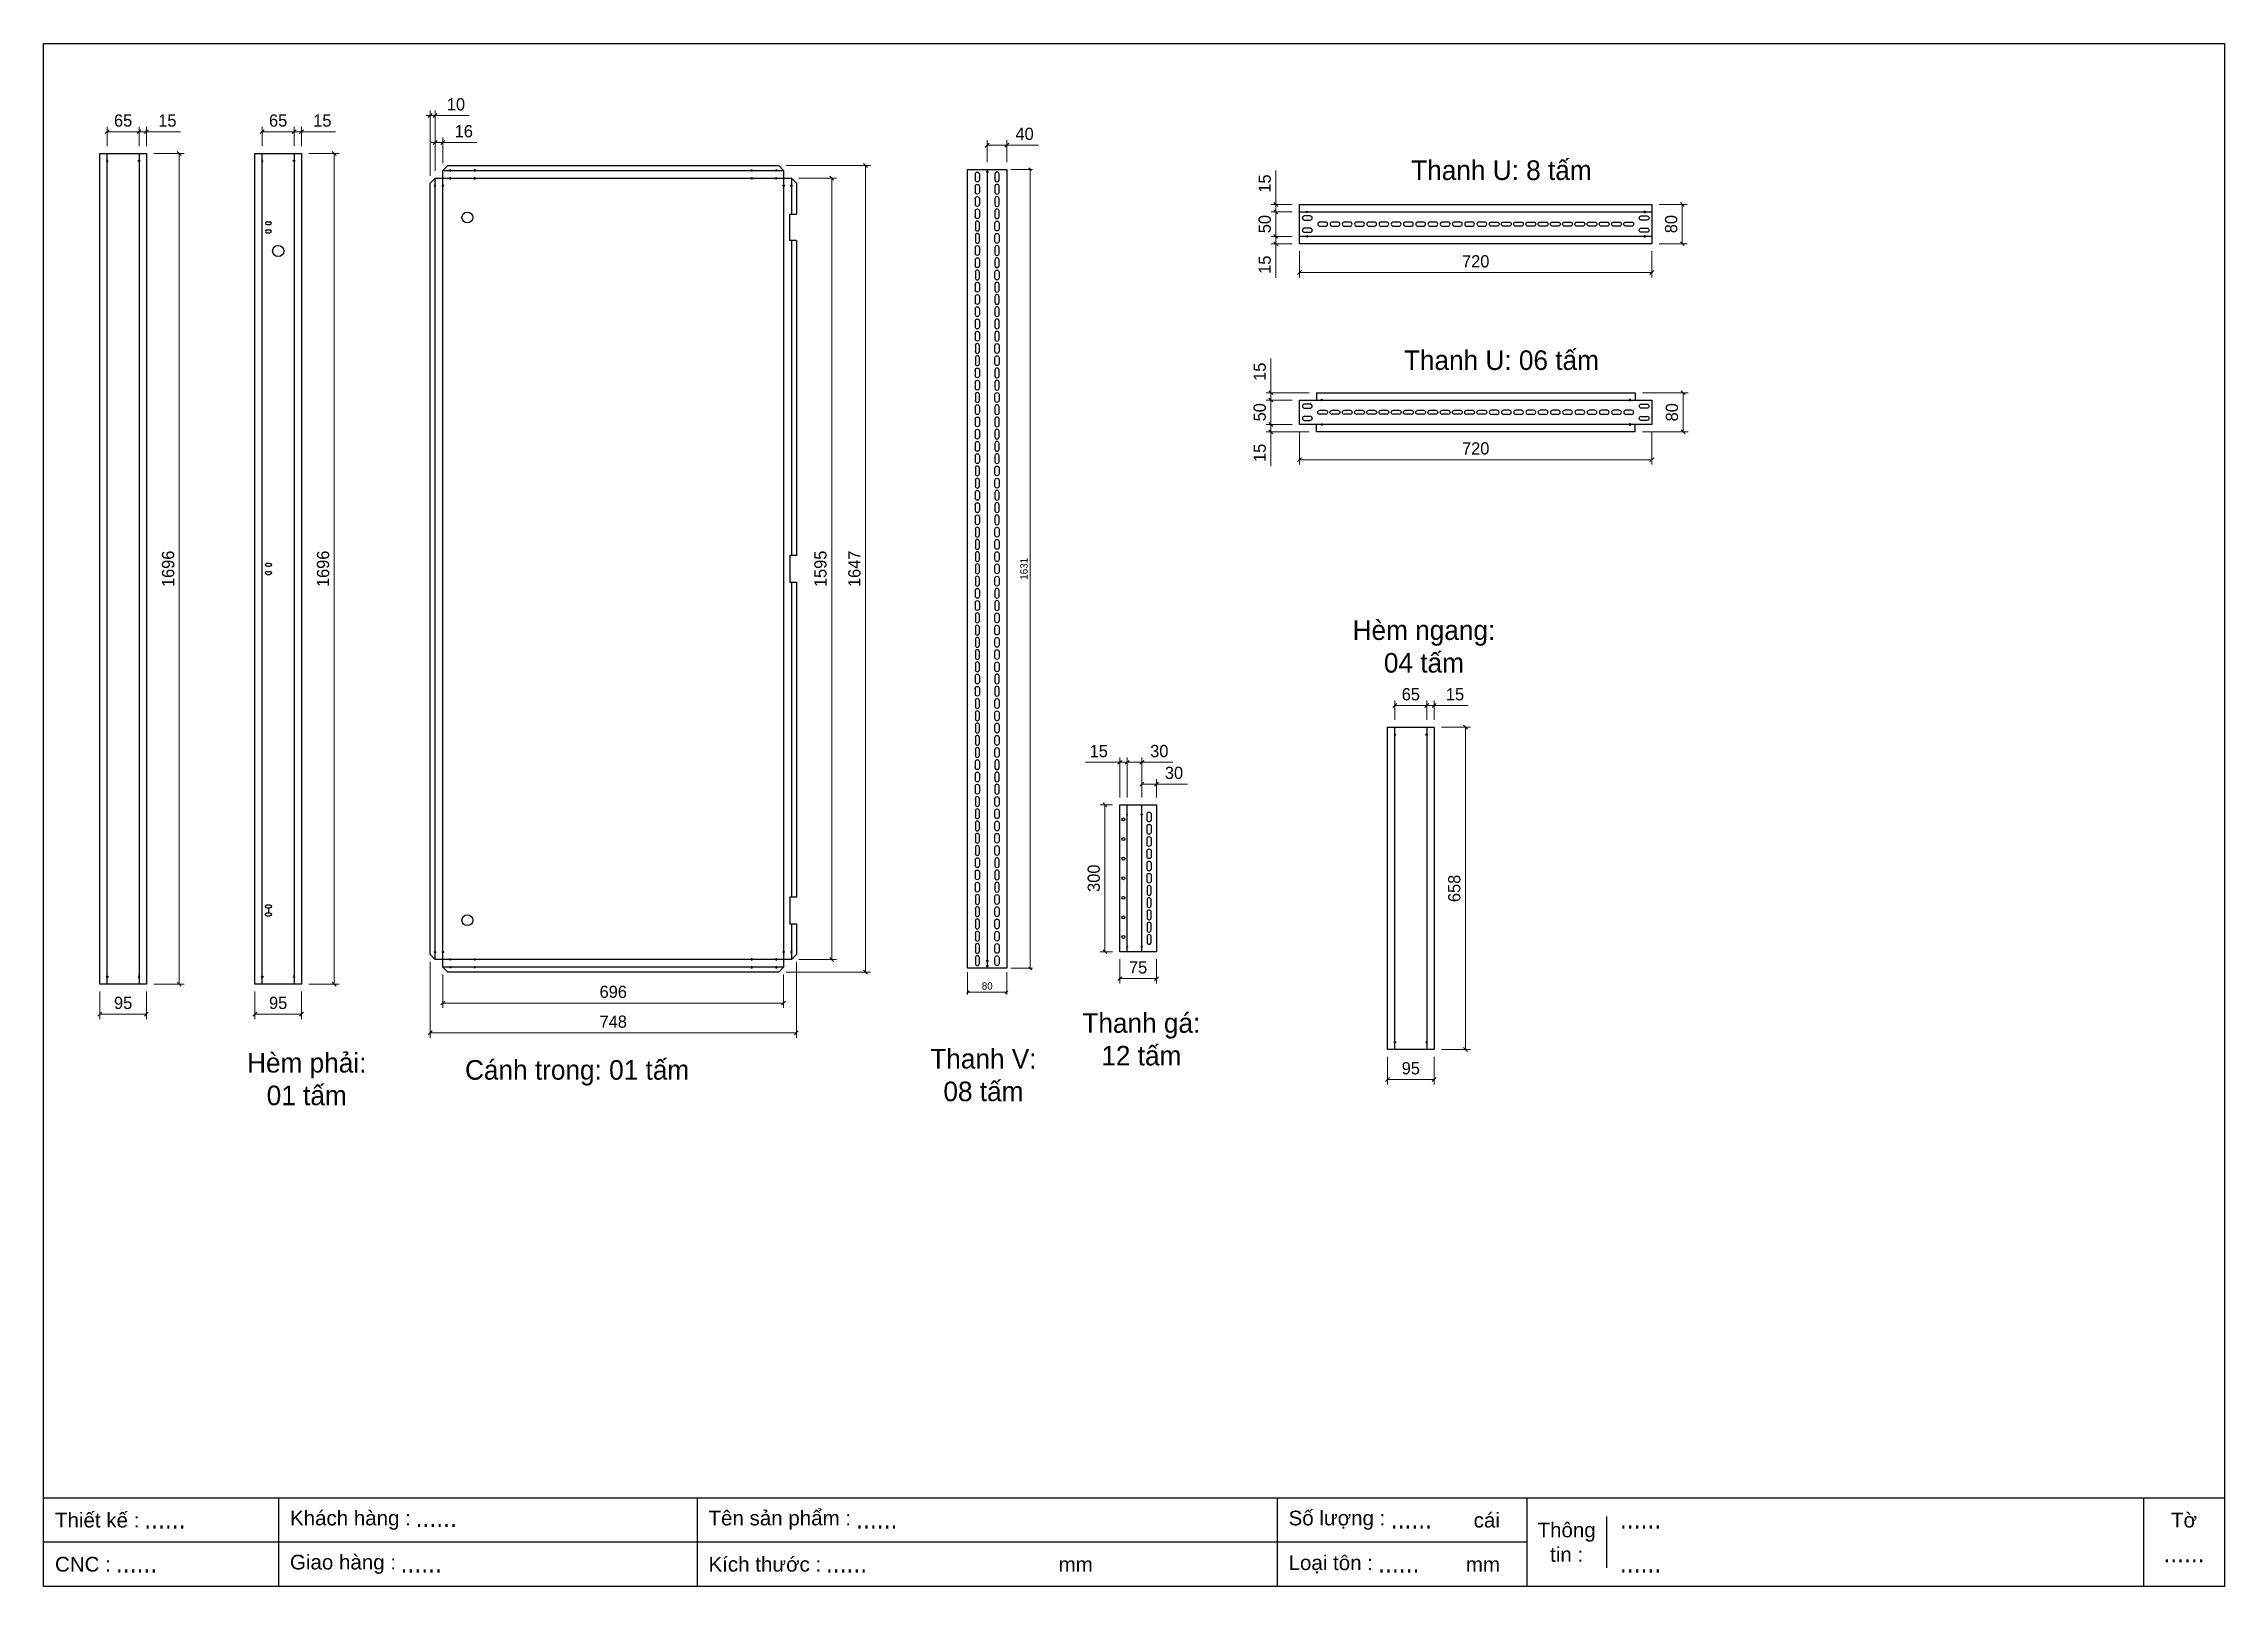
# Model space of a CAD drawing. Header units: millimetres. Extents: x 0 to 4455, y 0 to 3150.
import ezdxf
from ezdxf.enums import TextEntityAlignment as Align

# ---------------------------------------------------------------- set-up
doc = ezdxf.new("R2010")
doc.units = ezdxf.units.MM
doc.layers.add('CNC', color=7, linetype='Continuous')
doc.layers.add('DIM', color=253, linetype='Continuous')
doc.styles.add('Arial', font='arial.ttf')
doc.styles.add('Tahoma (Input Text)', font='tahoma.ttf')
doc.dimstyles.new('Dim-15', dxfattribs={"dimtxt": 15, "dimasz": 5, "dimexe": 5, "dimexo": 8, "dimgap": 5, "dimtad": 1, "dimdec": 0, "dimtxsty": 'Standard', "dimblk": 'OBLIQUE', "dimcen": 10, "dimclrd": 5, "dimclre": 5, "dimclrt": 3, "dimazin": 3, "dimtfac": 1, "dimtdec": 0, "dimtmove": 0, "dimatfit": 3, "dimldrblk": 'OBLIQUE', "dimlwd": 9, "dimlwe": 9})
doc.dimstyles.new('Dim-25', dxfattribs={"dimtxt": 25, "dimasz": 8, "dimexe": 10, "dimexo": 15, "dimgap": 10, "dimtad": 1, "dimdec": 0, "dimtxsty": 'Standard', "dimblk": 'OBLIQUE', "dimcen": 10, "dimclrd": 5, "dimclre": 5, "dimclrt": 3, "dimazin": 3, "dimtfac": 1, "dimtdec": 0, "dimtmove": 0, "dimatfit": 3, "dimldrblk": 'OBLIQUE', "dimlwd": 9, "dimlwe": 9})

msp = doc.modelspace()

# ---------------------------------------------------------------- texts
at = {"color": 7, "char_height": 40, "attachment_point": 5}
for s, insert, width in [('Thanh U: 8 tấm', (2978.1, 2891.3), 915), ('Thanh U: 06 tấm', (2978.1, 2503.4), 915), ('Hèm ngang:\\P04 tấm', (2819.8, 1918.8), 915), ('Thanh gá:\\P12 tấm', (2242.5, 1116.7), 915), ('Hèm phải:\\P01 tấm', (537.5, 1035.5), 915), ('Cánh trong: 01 tấm', (1089.8, 1048.5), 1013), ('Thanh V:\\P08 tấm', (1919.9, 1043.7), 915)]:
    msp.add_mtext(s, dxfattribs=dict(at, insert=insert, width=width))

# ---------------------------------------------------------------- blocks, each defined once
blk = doc.blocks.new('*D1')
at = {"color": 0, "linetype": 'ByBlock', "lineweight": -2}
for p, q in [((281.1, 2921.6), (273.1, 2929.6)), ((273.1, 1233.6), (281.1, 1225.6))]:
    blk.add_line(p, q, dxfattribs=at)
at = {"layer": 'Defpoints', "color": 0, "transparency": 16777216}
for p in [(209.9, 2925.6), (209.9, 1229.6), (277.1, 1229.6)]:
    blk.add_point(p, dxfattribs=at)
at = {"layer": 'DIM', "color": 5, "lineweight": 9, "transparency": 16777216}
for p, q in [((224.9, 2925.6), (287.1, 2925.6)), ((277.1, 2925.6), (277.1, 1229.6)), ((224.9, 1229.6), (287.1, 1229.6))]:
    blk.add_line(p, q, dxfattribs=at)
at = {"layer": 'DIM', "color": 3, "transparency": 16777216, "insert": (254.4, 2077.6), "char_height": 25, "attachment_point": 5, "rotation": 90}
blk.add_mtext('1696', dxfattribs=at)
blk = doc.blocks.new('_Oblique')
at = {"color": 0, "linetype": 'ByBlock', "lineweight": -2}
blk.add_line((-0.5, -0.5), (0.5, 0.5), dxfattribs=at)
blk = doc.blocks.new('*D2')
at = {"color": 0, "linetype": 'ByBlock', "lineweight": -2}
for p, q in [((118.9, 1172.4), (110.9, 1164.4)), ((205.9, 1164.4), (213.9, 1172.4))]:
    blk.add_line(p, q, dxfattribs=at)
at = {"layer": 'Defpoints', "color": 0, "transparency": 16777216}
for p in [(114.9, 1229.6), (209.9, 1229.6), (209.9, 1168.4)]:
    blk.add_point(p, dxfattribs=at)
at = {"layer": 'DIM', "color": 5, "lineweight": 9, "transparency": 16777216}
for p, q in [((114.9, 1214.6), (114.9, 1158.4)), ((209.9, 1214.6), (209.9, 1158.4)), ((114.9, 1168.4), (209.9, 1168.4))]:
    blk.add_line(p, q, dxfattribs=at)
at = {"layer": 'DIM', "color": 3, "transparency": 16777216, "insert": (162.4, 1191.2), "char_height": 25, "attachment_point": 5}
blk.add_mtext('95', dxfattribs=at)
blk = doc.blocks.new('*D3')
at = {"color": 0, "linetype": 'ByBlock', "lineweight": -2}
for p, q in [((133.9, 2974.2), (125.9, 2966.2)), ((190.9, 2966.2), (198.9, 2974.2))]:
    blk.add_line(p, q, dxfattribs=at)
at = {"layer": 'Defpoints', "color": 0, "transparency": 16777216}
for p in [(194.9, 2970.2), (129.9, 2925.6), (194.9, 2925.6)]:
    blk.add_point(p, dxfattribs=at)
at = {"layer": 'DIM', "color": 5, "lineweight": 9, "transparency": 16777216}
for p, q in [((129.9, 2940.6), (129.9, 2980.2)), ((129.9, 2970.2), (194.9, 2970.2)), ((194.9, 2940.6), (194.9, 2980.2))]:
    blk.add_line(p, q, dxfattribs=at)
at = {"layer": 'DIM', "color": 3, "transparency": 16777216, "insert": (162.4, 2992.9), "char_height": 25, "attachment_point": 5}
blk.add_mtext('65', dxfattribs=at)
blk = doc.blocks.new('*D4')
at = {"color": 0, "linetype": 'ByBlock', "lineweight": -2}
for p, q in [((190.9, 2966.2), (198.9, 2974.2)), ((213.9, 2974.2), (205.9, 2966.2))]:
    blk.add_line(p, q, dxfattribs=at)
at = {"layer": 'Defpoints', "color": 0, "transparency": 16777216}
for p in [(209.9, 2970.2), (194.9, 2925.6), (209.9, 2925.6)]:
    blk.add_point(p, dxfattribs=at)
at = {"layer": 'DIM', "color": 5, "lineweight": 9, "transparency": 16777216}
for p, q in [((194.9, 2970.2), (186.9, 2970.2)), ((194.9, 2940.6), (194.9, 2980.2)), ((194.9, 2970.2), (209.9, 2970.2)), ((209.9, 2940.6), (209.9, 2980.2)), ((209.9, 2970.2), (279.6, 2970.2))]:
    blk.add_line(p, q, dxfattribs=at)
at = {"layer": 'DIM', "color": 3, "transparency": 16777216, "insert": (252.8, 2992.9), "char_height": 25, "attachment_point": 5}
blk.add_mtext('15', dxfattribs=at)
blk = doc.blocks.new('*D5')
at = {"color": 0, "linetype": 'ByBlock', "lineweight": -2}
for p, q in [((597.8, 2921.6), (589.8, 2929.6)), ((589.8, 1233.6), (597.8, 1225.6))]:
    blk.add_line(p, q, dxfattribs=at)
at = {"layer": 'Defpoints', "color": 0, "transparency": 16777216}
for p in [(526.6, 2925.6), (526.6, 1229.6), (593.8, 1229.6)]:
    blk.add_point(p, dxfattribs=at)
at = {"layer": 'DIM', "color": 5, "lineweight": 9, "transparency": 16777216}
for p, q in [((541.6, 2925.6), (603.8, 2925.6)), ((593.8, 2925.6), (593.8, 1229.6)), ((541.6, 1229.6), (603.8, 1229.6))]:
    blk.add_line(p, q, dxfattribs=at)
at = {"layer": 'DIM', "color": 3, "transparency": 16777216, "insert": (571, 2077.6), "char_height": 25, "attachment_point": 5, "rotation": 90}
blk.add_mtext('1696', dxfattribs=at)
blk = doc.blocks.new('*D6')
at = {"color": 0, "linetype": 'ByBlock', "lineweight": -2}
for p, q in [((435.6, 1172.4), (427.6, 1164.4)), ((522.6, 1164.4), (530.6, 1172.4))]:
    blk.add_line(p, q, dxfattribs=at)
at = {"layer": 'Defpoints', "color": 0, "transparency": 16777216}
for p in [(431.6, 1229.6), (526.6, 1229.6), (526.6, 1168.4)]:
    blk.add_point(p, dxfattribs=at)
at = {"layer": 'DIM', "color": 5, "lineweight": 9, "transparency": 16777216}
for p, q in [((431.6, 1214.6), (431.6, 1158.4)), ((526.6, 1214.6), (526.6, 1158.4)), ((431.6, 1168.4), (526.6, 1168.4))]:
    blk.add_line(p, q, dxfattribs=at)
at = {"layer": 'DIM', "color": 3, "transparency": 16777216, "insert": (479.1, 1191.2), "char_height": 25, "attachment_point": 5}
blk.add_mtext('95', dxfattribs=at)
blk = doc.blocks.new('*D7')
at = {"color": 0, "linetype": 'ByBlock', "lineweight": -2}
for p, q in [((450.6, 2974.2), (442.6, 2966.2)), ((507.6, 2966.2), (515.6, 2974.2))]:
    blk.add_line(p, q, dxfattribs=at)
at = {"layer": 'Defpoints', "color": 0, "transparency": 16777216}
for p in [(511.6, 2970.2), (446.6, 2925.6), (511.6, 2925.6)]:
    blk.add_point(p, dxfattribs=at)
at = {"layer": 'DIM', "color": 5, "lineweight": 9, "transparency": 16777216}
for p, q in [((446.6, 2940.6), (446.6, 2980.2)), ((446.6, 2970.2), (511.6, 2970.2)), ((511.6, 2940.6), (511.6, 2980.2))]:
    blk.add_line(p, q, dxfattribs=at)
at = {"layer": 'DIM', "color": 3, "transparency": 16777216, "insert": (479.1, 2992.9), "char_height": 25, "attachment_point": 5}
blk.add_mtext('65', dxfattribs=at)
blk = doc.blocks.new('*D8')
at = {"color": 0, "linetype": 'ByBlock', "lineweight": -2}
for p, q in [((507.6, 2966.2), (515.6, 2974.2)), ((530.6, 2974.2), (522.6, 2966.2))]:
    blk.add_line(p, q, dxfattribs=at)
at = {"layer": 'Defpoints', "color": 0, "transparency": 16777216}
for p in [(526.6, 2970.2), (511.6, 2925.6), (526.6, 2925.6)]:
    blk.add_point(p, dxfattribs=at)
at = {"layer": 'DIM', "color": 5, "lineweight": 9, "transparency": 16777216}
for p, q in [((511.6, 2970.2), (503.6, 2970.2)), ((511.6, 2940.6), (511.6, 2980.2)), ((511.6, 2970.2), (526.6, 2970.2)), ((526.6, 2940.6), (526.6, 2980.2)), ((526.6, 2970.2), (596.2, 2970.2))]:
    blk.add_line(p, q, dxfattribs=at)
at = {"layer": 'DIM', "color": 3, "transparency": 16777216, "insert": (569.4, 2992.9), "char_height": 25, "attachment_point": 5}
blk.add_mtext('15', dxfattribs=at)
blk = doc.blocks.new('*D9')
at = {"color": 0, "linetype": 'ByBlock', "lineweight": -2}
for p, q in [((2908.7, 1750.1), (2900.7, 1758.1)), ((2900.7, 1100.1), (2908.7, 1092.1))]:
    blk.add_line(p, q, dxfattribs=at)
at = {"layer": 'Defpoints', "color": 0, "transparency": 16777216}
for p in [(2840.5, 1754.1), (2840.5, 1096.1), (2904.7, 1096.1)]:
    blk.add_point(p, dxfattribs=at)
at = {"layer": 'DIM', "color": 5, "lineweight": 9, "transparency": 16777216}
for p, q in [((2855.5, 1754.1), (2914.7, 1754.1)), ((2904.7, 1754.1), (2904.7, 1096.1)), ((2855.5, 1096.1), (2914.7, 1096.1))]:
    blk.add_line(p, q, dxfattribs=at)
at = {"layer": 'DIM', "color": 3, "transparency": 16777216, "insert": (2881.9, 1425.1), "char_height": 25, "attachment_point": 5, "rotation": 90}
blk.add_mtext('658', dxfattribs=at)
blk = doc.blocks.new('*D10')
at = {"color": 0, "linetype": 'ByBlock', "lineweight": -2}
for p, q in [((2749.5, 1038.9), (2741.5, 1030.9)), ((2836.5, 1030.9), (2844.5, 1038.9))]:
    blk.add_line(p, q, dxfattribs=at)
at = {"layer": 'Defpoints', "color": 0, "transparency": 16777216}
for p in [(2745.5, 1096.1), (2840.5, 1096.1), (2840.5, 1034.9)]:
    blk.add_point(p, dxfattribs=at)
at = {"layer": 'DIM', "color": 5, "lineweight": 9, "transparency": 16777216}
for p, q in [((2745.5, 1081.1), (2745.5, 1024.9)), ((2840.5, 1081.1), (2840.5, 1024.9)), ((2745.5, 1034.9), (2840.5, 1034.9))]:
    blk.add_line(p, q, dxfattribs=at)
at = {"layer": 'DIM', "color": 3, "transparency": 16777216, "insert": (2793, 1057.7), "char_height": 25, "attachment_point": 5}
blk.add_mtext('95', dxfattribs=at)
blk = doc.blocks.new('*D11')
at = {"color": 0, "linetype": 'ByBlock', "lineweight": -2}
for p, q in [((2764.5, 1802.6), (2756.5, 1794.6)), ((2821.5, 1794.6), (2829.5, 1802.6))]:
    blk.add_line(p, q, dxfattribs=at)
at = {"layer": 'Defpoints', "color": 0, "transparency": 16777216}
for p in [(2825.5, 1798.6), (2760.5, 1754.1), (2825.5, 1754.1)]:
    blk.add_point(p, dxfattribs=at)
at = {"layer": 'DIM', "color": 5, "lineweight": 9, "transparency": 16777216}
for p, q in [((2760.5, 1769.1), (2760.5, 1808.6)), ((2760.5, 1798.6), (2825.5, 1798.6)), ((2825.5, 1769.1), (2825.5, 1808.6))]:
    blk.add_line(p, q, dxfattribs=at)
at = {"layer": 'DIM', "color": 3, "transparency": 16777216, "insert": (2793, 1821.4), "char_height": 25, "attachment_point": 5}
blk.add_mtext('65', dxfattribs=at)
blk = doc.blocks.new('*D12')
at = {"color": 0, "linetype": 'ByBlock', "lineweight": -2}
for p, q in [((2821.5, 1794.6), (2829.5, 1802.6)), ((2844.5, 1802.6), (2836.5, 1794.6))]:
    blk.add_line(p, q, dxfattribs=at)
at = {"layer": 'Defpoints', "color": 0, "transparency": 16777216}
for p in [(2840.5, 1798.6), (2825.5, 1754.1), (2840.5, 1754.1)]:
    blk.add_point(p, dxfattribs=at)
at = {"layer": 'DIM', "color": 5, "lineweight": 9, "transparency": 16777216}
for p, q in [((2825.5, 1798.6), (2817.5, 1798.6)), ((2825.5, 1769.1), (2825.5, 1808.6)), ((2825.5, 1798.6), (2840.5, 1798.6)), ((2840.5, 1769.1), (2840.5, 1808.6)), ((2840.5, 1798.6), (2910.2, 1798.6))]:
    blk.add_line(p, q, dxfattribs=at)
at = {"layer": 'DIM', "color": 3, "transparency": 16777216, "insert": (2883.3, 1821.4), "char_height": 25, "attachment_point": 5}
blk.add_mtext('15', dxfattribs=at)
blk = doc.blocks.new('f3daunguoc')
at = {"layer": 'CNC', "color": 2, "lineweight": -3}
blk.add_circle((0, 0), 1.5, dxfattribs=at)
blk = doc.blocks.new('ovan6x9')
at = {"color": 2}
for p, q in [((2, 6), (8, 6)), ((2, 0), (8, 0))]:
    blk.add_line(p, q, dxfattribs=at)
for centre, start, end in [((2, 3), 90, 270), ((8, 3), 270, 90)]:
    blk.add_arc(centre, 3, start, end, dxfattribs=at)
blk = doc.blocks.new('*D13')
at = {"color": 0, "linetype": 'ByBlock', "lineweight": -2}
for p, q in [((2017.9, 2890.7), (2012.9, 2895.7)), ((2012.9, 1264.5), (2017.9, 1259.5))]:
    blk.add_line(p, q, dxfattribs=at)
at = {"layer": 'Defpoints', "color": 0, "transparency": 16777216}
for p in [(1967.6, 2893.2), (1967.6, 1262), (2015.4, 1262)]:
    blk.add_point(p, dxfattribs=at)
at = {"layer": 'DIM', "color": 5, "lineweight": 9, "transparency": 16777216}
for p, q in [((1975.6, 2893.2), (2020.4, 2893.2)), ((2015.4, 2893.2), (2015.4, 1262)), ((1975.6, 1262), (2020.4, 1262))]:
    blk.add_line(p, q, dxfattribs=at)
at = {"layer": 'DIM', "color": 3, "transparency": 16777216, "insert": (2002.7, 2077.6), "char_height": 15, "attachment_point": 5, "rotation": 90}
blk.add_mtext('1631', dxfattribs=at)
blk = doc.blocks.new('*D14')
at = {"color": 0, "linetype": 'ByBlock', "lineweight": -2}
for p, q in [((1890.1, 1215.8), (1885.1, 1210.8)), ((1965.1, 1210.8), (1970.1, 1215.8))]:
    blk.add_line(p, q, dxfattribs=at)
at = {"layer": 'Defpoints', "color": 0, "transparency": 16777216}
for p in [(1887.6, 1262), (1967.6, 1262), (1967.6, 1213.3)]:
    blk.add_point(p, dxfattribs=at)
at = {"layer": 'DIM', "color": 5, "lineweight": 9, "transparency": 16777216}
for p, q in [((1887.6, 1254), (1887.6, 1208.3)), ((1967.6, 1254), (1967.6, 1208.3)), ((1887.6, 1213.3), (1967.6, 1213.3))]:
    blk.add_line(p, q, dxfattribs=at)
at = {"layer": 'DIM', "color": 3, "transparency": 16777216, "insert": (1927.6, 1225.9), "char_height": 15, "attachment_point": 5}
blk.add_mtext('80', dxfattribs=at)
blk = doc.blocks.new('ovan8.5x20')
at = {"layer": 'CNC', "color": 2, "lineweight": -3}
for p, q in [((5.7, 4.2), (-5.8, 4.2)), ((-5.8, -4.2), (5.7, -4.2))]:
    blk.add_line(p, q, dxfattribs=at)
for centre, start, end in [((-5.8, 0), 90, 270), ((5.7, 0), 270, 90)]:
    blk.add_arc(centre, 4.25, start, end, dxfattribs=at)
blk = doc.blocks.new('f2dauxuoi')
at = {"layer": 'CNC', "color": 2, "lineweight": -3}
blk.add_circle((0, 0), 1, dxfattribs=at)
blk = doc.blocks.new('khungtenAsean2')
at = {"color": 7}
for p, q in [((2970, -1980), (0, -1980)), ((320, -1980), (320, -2100)), ((890, -1980), (890, -2100)), ((1680, -1980), (1680, -2100)), ((2020, -1980), (2020, -2100)), ((2860, -1980), (2860, -2100)), ((2128.3, -2005), (2128.3, -2075)), ((2020, -2040), (0, -2040))]:
    blk.add_line(p, q, dxfattribs=at)
blk.add_lwpolyline([(0, 0), (2970, 0), (2970, -2100), (0, -2100)], close=True, dxfattribs=at)
at = {"color": 2, "char_height": 20, "style": 'Arial'}
for s, insert, width, attachment_point in [('  Thiết kế :', (0, -2010), 917.634, 4), ('  Khách hàng :', (320, -2010), 917.634, 4), ('  Tên sản phẩm :', (890, -2010), 917.634, 4), ('  Số lượng :', (1680, -2010), 917.634, 4), ('cái', (1947.6, -2010), 917.634, 4), ('Thông\\Ptin :', (2074.2, -2040), 108.311, 5), ('Tờ', (2915, -2010), 110, 5), ('  CNC :', (0, -2070), 917.634, 4), ('  Giao hàng :', (320, -2070), 917.634, 4), ('  Kích thước :', (890, -2070), 917.634, 4), ('mm', (1382.3, -2070), 917.634, 4), ('  Loại tôn :', (1680, -2070), 917.634, 4), ('mm', (1936.9, -2070), 917.634, 4)]:
    blk.add_mtext(s, dxfattribs=dict(at, insert=insert, width=width, attachment_point=attachment_point))
at = {"color": 1, "style": 'Tahoma (Input Text)', "flags": 8}
for tag, p in [('#01', (137.1, -2021.3)), ('#03', (506.6, -2019.3)), ('#05', (1106.6, -2021.3)), ('#07', (1834.7, -2021.3)), ('#09', (2146.7, -2021.3)), ('#02', (98.5, -2081.3)), ('#04', (486.1, -2081.3)), ('#06', (1065.3, -2081.3)), ('#08', (1817.4, -2081.3)), ('#10', (2146.7, -2081.3))]:
    blk.add_attdef(tag, p, '', height=25, dxfattribs=at)
blk.add_attdef('#11', text='', height=25, dxfattribs=at).set_placement((2915, -2067.3), align=Align.CENTER)
blk = doc.blocks.new('*D15')
at = {"color": 0, "linetype": 'ByBlock', "lineweight": -2}
for p, q in [((819.7, 1195.1), (811.7, 1187.1)), ((1507.7, 1187.1), (1515.7, 1195.1))]:
    blk.add_line(p, q, dxfattribs=at)
at = {"layer": 'Defpoints', "color": 0, "transparency": 16777216}
for p in [(815.7, 1264.1), (1511.7, 1264.1), (1511.7, 1191.1)]:
    blk.add_point(p, dxfattribs=at)
at = {"layer": 'DIM', "color": 5, "lineweight": 9, "transparency": 16777216}
for p, q in [((815.7, 1249.1), (815.7, 1181.1)), ((1511.7, 1249.1), (1511.7, 1181.1)), ((815.7, 1191.1), (1511.7, 1191.1))]:
    blk.add_line(p, q, dxfattribs=at)
at = {"layer": 'DIM', "color": 3, "transparency": 16777216, "insert": (1163.7, 1213.8), "char_height": 25, "attachment_point": 5}
blk.add_mtext('696', dxfattribs=at)
blk = doc.blocks.new('*D16')
at = {"color": 0, "linetype": 'ByBlock', "lineweight": -2}
for p, q in [((793.7, 1134.2), (785.7, 1126.2)), ((1533.7, 1126.2), (1541.7, 1134.2))]:
    blk.add_line(p, q, dxfattribs=at)
at = {"layer": 'Defpoints', "color": 0, "transparency": 16777216}
for p in [(789.7, 1290.1), (1537.7, 1290.1), (1537.7, 1130.2)]:
    blk.add_point(p, dxfattribs=at)
at = {"layer": 'DIM', "color": 5, "lineweight": 9, "transparency": 16777216}
for p, q in [((789.7, 1275.1), (789.7, 1120.2)), ((1537.7, 1275.1), (1537.7, 1120.2)), ((789.7, 1130.2), (1537.7, 1130.2))]:
    blk.add_line(p, q, dxfattribs=at)
at = {"layer": 'DIM', "color": 3, "transparency": 16777216, "insert": (1163.7, 1152.9), "char_height": 25, "attachment_point": 5}
blk.add_mtext('748', dxfattribs=at)
blk = doc.blocks.new('*D17')
at = {"color": 0, "linetype": 'ByBlock', "lineweight": -2}
for p, q in [((1613.9, 2871.1), (1605.9, 2879.1)), ((1605.9, 1284.1), (1613.9, 1276.1))]:
    blk.add_line(p, q, dxfattribs=at)
at = {"layer": 'Defpoints', "color": 0, "transparency": 16777216}
for p in [(1527.7, 2875.1), (1527.7, 1280.1), (1609.9, 1280.1)]:
    blk.add_point(p, dxfattribs=at)
at = {"layer": 'DIM', "color": 5, "lineweight": 9, "transparency": 16777216}
for p, q in [((1542.7, 2875.1), (1619.9, 2875.1)), ((1609.9, 2875.1), (1609.9, 1280.1)), ((1542.7, 1280.1), (1619.9, 1280.1))]:
    blk.add_line(p, q, dxfattribs=at)
at = {"layer": 'DIM', "color": 3, "transparency": 16777216, "insert": (1587.1, 2077.6), "char_height": 25, "attachment_point": 5, "rotation": 90}
blk.add_mtext('1595', dxfattribs=at)
blk = doc.blocks.new('*D18')
at = {"color": 0, "linetype": 'ByBlock', "lineweight": -2}
for p, q in [((1683.1, 2897.1), (1675.1, 2905.1)), ((1675.1, 1258.1), (1683.1, 1250.1))]:
    blk.add_line(p, q, dxfattribs=at)
at = {"layer": 'Defpoints', "color": 0, "transparency": 16777216}
for p in [(1501.7, 2901.1), (1501.7, 1254.1), (1679.1, 1254.1)]:
    blk.add_point(p, dxfattribs=at)
at = {"layer": 'DIM', "color": 5, "lineweight": 9, "transparency": 16777216}
for p, q in [((1516.7, 2901.1), (1689.1, 2901.1)), ((1679.1, 2901.1), (1679.1, 1254.1)), ((1516.7, 1254.1), (1689.1, 1254.1))]:
    blk.add_line(p, q, dxfattribs=at)
at = {"layer": 'DIM', "color": 3, "transparency": 16777216, "insert": (1656.4, 2077.6), "char_height": 25, "attachment_point": 5, "rotation": 90}
blk.add_mtext('1647', dxfattribs=at)
blk = doc.blocks.new('*D19')
at = {"color": 0, "linetype": 'ByBlock', "lineweight": -2}
for p, q in [((795.7, 2944.3), (803.7, 2952.3)), ((819.7, 2952.3), (811.7, 2944.3))]:
    blk.add_line(p, q, dxfattribs=at)
at = {"layer": 'Defpoints', "color": 0, "transparency": 16777216}
for p in [(815.7, 2948.3), (799.7, 2875.1), (815.7, 2891.1)]:
    blk.add_point(p, dxfattribs=at)
at = {"layer": 'DIM', "color": 5, "lineweight": 9, "transparency": 16777216}
for p, q in [((799.7, 2948.3), (791.7, 2948.3)), ((799.7, 2890.1), (799.7, 2958.3)), ((799.7, 2948.3), (815.7, 2948.3)), ((815.7, 2906.1), (815.7, 2958.3)), ((815.7, 2948.3), (885.1, 2948.3))]:
    blk.add_line(p, q, dxfattribs=at)
at = {"layer": 'DIM', "color": 3, "transparency": 16777216, "insert": (858.4, 2971.1), "char_height": 25, "attachment_point": 5}
blk.add_mtext('16', dxfattribs=at)
blk = doc.blocks.new('*D20')
at = {"color": 0, "linetype": 'ByBlock', "lineweight": -2}
for p, q in [((785.7, 2999.2), (793.7, 3007.2)), ((803.7, 3007.2), (795.7, 2999.2))]:
    blk.add_line(p, q, dxfattribs=at)
at = {"layer": 'Defpoints', "color": 0, "transparency": 16777216}
for p in [(799.7, 3003.2), (789.7, 2865.1), (799.7, 2875.1)]:
    blk.add_point(p, dxfattribs=at)
at = {"layer": 'DIM', "color": 5, "lineweight": 9, "transparency": 16777216}
for p, q in [((789.7, 3003.2), (781.7, 3003.2)), ((789.7, 2880.1), (789.7, 3013.2)), ((789.7, 3003.2), (799.7, 3003.2)), ((799.7, 2890.1), (799.7, 3013.2)), ((799.7, 3003.2), (869.1, 3003.2))]:
    blk.add_line(p, q, dxfattribs=at)
at = {"layer": 'DIM', "color": 3, "transparency": 16777216, "insert": (842.4, 3026), "char_height": 25, "attachment_point": 5}
blk.add_mtext('10', dxfattribs=at)
blk = doc.blocks.new('*D21')
at = {"color": 0, "linetype": 'ByBlock', "lineweight": -2}
for p, q in [((1931.6, 2946.9), (1923.6, 2938.9)), ((1963.6, 2938.9), (1971.6, 2946.9))]:
    blk.add_line(p, q, dxfattribs=at)
at = {"layer": 'Defpoints', "color": 0, "ltscale": 3, "transparency": 16777216}
for p in [(1967.6, 2942.9), (1927.6, 2893.2), (1967.6, 2893.2)]:
    blk.add_point(p, dxfattribs=at)
at = {"layer": 'DIM', "color": 5, "lineweight": 9, "ltscale": 3, "transparency": 16777216}
for p, q in [((1927.6, 2908.2), (1927.6, 2952.9)), ((1927.6, 2942.9), (1967.6, 2942.9)), ((1967.6, 2908.2), (1967.6, 2952.9)), ((1967.6, 2942.9), (2032.4, 2942.9))]:
    blk.add_line(p, q, dxfattribs=at)
at = {"layer": 'DIM', "color": 3, "ltscale": 3, "transparency": 16777216, "insert": (2004, 2965.6), "char_height": 25, "attachment_point": 5}
blk.add_mtext('40', dxfattribs=at)
blk = doc.blocks.new('*D22')
at = {"color": 0, "linetype": 'ByBlock', "lineweight": -2}
for p, q in [((2247.4, 1642.2), (2239.4, 1634.2)), ((2269.4, 1634.2), (2277.4, 1642.2))]:
    blk.add_line(p, q, dxfattribs=at)
at = {"layer": 'Defpoints', "color": 0, "ltscale": 3, "transparency": 16777216}
for p in [(2273.4, 1638.2), (2243.4, 1595.9), (2273.4, 1595.9)]:
    blk.add_point(p, dxfattribs=at)
at = {"layer": 'DIM', "color": 5, "lineweight": 9, "ltscale": 3, "transparency": 16777216}
for p, q in [((2243.4, 1610.9), (2243.4, 1648.2)), ((2243.4, 1638.2), (2273.4, 1638.2)), ((2273.4, 1610.9), (2273.4, 1648.2)), ((2273.4, 1638.2), (2337.1, 1638.2))]:
    blk.add_line(p, q, dxfattribs=at)
at = {"layer": 'DIM', "color": 3, "ltscale": 3, "transparency": 16777216, "insert": (2309.2, 1660.9), "char_height": 25, "attachment_point": 5}
blk.add_mtext('30', dxfattribs=at)
blk = doc.blocks.new('*D23')
at = {"color": 0, "linetype": 'ByBlock', "lineweight": -2}
for p, q in [((2217.4, 1686.6), (2209.4, 1678.6)), ((2239.4, 1678.6), (2247.4, 1686.6))]:
    blk.add_line(p, q, dxfattribs=at)
at = {"layer": 'Defpoints', "color": 0, "ltscale": 3, "transparency": 16777216}
for p in [(2243.4, 1682.6), (2213.4, 1595.9), (2243.4, 1595.9)]:
    blk.add_point(p, dxfattribs=at)
at = {"layer": 'DIM', "color": 5, "lineweight": 9, "ltscale": 3, "transparency": 16777216}
for p, q in [((2213.4, 1610.9), (2213.4, 1692.6)), ((2213.4, 1682.6), (2243.4, 1682.6)), ((2243.4, 1610.9), (2243.4, 1692.6)), ((2243.4, 1682.6), (2307.1, 1682.6))]:
    blk.add_line(p, q, dxfattribs=at)
at = {"layer": 'DIM', "color": 3, "ltscale": 3, "transparency": 16777216, "insert": (2279.2, 1705.4), "char_height": 25, "attachment_point": 5}
blk.add_mtext('30', dxfattribs=at)
blk = doc.blocks.new('*D24')
at = {"color": 0, "linetype": 'ByBlock', "lineweight": -2}
for p, q in [((2194.4, 1678.6), (2202.4, 1686.6)), ((2217.4, 1686.6), (2209.4, 1678.6))]:
    blk.add_line(p, q, dxfattribs=at)
at = {"layer": 'Defpoints', "color": 0, "ltscale": 3, "transparency": 16777216}
for p in [(2198.4, 1682.6), (2198.4, 1595.9), (2213.4, 1595.9)]:
    blk.add_point(p, dxfattribs=at)
at = {"layer": 'DIM', "color": 5, "lineweight": 9, "ltscale": 3, "transparency": 16777216}
for p, q in [((2198.4, 1682.6), (2128.7, 1682.6)), ((2198.4, 1610.9), (2198.4, 1692.6)), ((2213.4, 1682.6), (2198.4, 1682.6)), ((2213.4, 1610.9), (2213.4, 1692.6)), ((2213.4, 1682.6), (2221.4, 1682.6))]:
    blk.add_line(p, q, dxfattribs=at)
at = {"layer": 'DIM', "color": 3, "ltscale": 3, "transparency": 16777216, "insert": (2155.5, 1705.4), "char_height": 25, "attachment_point": 5}
blk.add_mtext('15', dxfattribs=at)
blk = doc.blocks.new('*D25')
at = {"color": 0, "linetype": 'ByBlock', "lineweight": -2}
for p, q in [((2172.2, 1591.9), (2164.2, 1599.9)), ((2164.2, 1299.9), (2172.2, 1291.9))]:
    blk.add_line(p, q, dxfattribs=at)
at = {"layer": 'Defpoints', "color": 0, "ltscale": 3, "transparency": 16777216}
for p in [(2198.4, 1595.9), (2168.2, 1295.9), (2198.4, 1295.9)]:
    blk.add_point(p, dxfattribs=at)
at = {"layer": 'DIM', "color": 5, "lineweight": 9, "ltscale": 3, "transparency": 16777216}
for p, q in [((2183.4, 1595.9), (2158.2, 1595.9)), ((2168.2, 1595.9), (2168.2, 1295.9)), ((2183.4, 1295.9), (2158.2, 1295.9))]:
    blk.add_line(p, q, dxfattribs=at)
at = {"layer": 'DIM', "color": 3, "ltscale": 3, "transparency": 16777216, "insert": (2145.4, 1445.9), "char_height": 25, "attachment_point": 5, "rotation": 90}
blk.add_mtext('300', dxfattribs=at)
blk = doc.blocks.new('*D26')
at = {"color": 0, "linetype": 'ByBlock', "lineweight": -2}
for p, q in [((2202.4, 1244.9), (2194.4, 1236.9)), ((2269.4, 1236.9), (2277.4, 1244.9))]:
    blk.add_line(p, q, dxfattribs=at)
at = {"layer": 'Defpoints', "color": 0, "ltscale": 3, "transparency": 16777216}
for p in [(2198.4, 1295.9), (2273.4, 1295.9), (2273.4, 1240.9)]:
    blk.add_point(p, dxfattribs=at)
at = {"layer": 'DIM', "color": 5, "lineweight": 9, "ltscale": 3, "transparency": 16777216}
for p, q in [((2198.4, 1280.9), (2198.4, 1230.9)), ((2273.4, 1280.9), (2273.4, 1230.9)), ((2198.4, 1240.9), (2273.4, 1240.9))]:
    blk.add_line(p, q, dxfattribs=at)
at = {"layer": 'DIM', "color": 3, "ltscale": 3, "transparency": 16777216, "insert": (2235.9, 1263.7), "char_height": 25, "attachment_point": 5}
blk.add_mtext('75', dxfattribs=at)
blk = doc.blocks.new('*D27')
at = {"color": 0, "linetype": 'ByBlock', "lineweight": -2}
for p, q in [((2569.6, 2686.6), (2561.6, 2678.6)), ((3281.6, 2678.6), (3289.6, 2686.6))]:
    blk.add_line(p, q, dxfattribs=at)
at = {"layer": 'Defpoints', "color": 0, "transparency": 16777216}
for p in [(2565.6, 2741.5), (3285.6, 2741.5), (2565.6, 2682.6)]:
    blk.add_point(p, dxfattribs=at)
at = {"layer": 'DIM', "color": 5, "lineweight": 9, "transparency": 16777216}
for p, q in [((2565.6, 2726.5), (2565.6, 2672.6)), ((3285.6, 2726.5), (3285.6, 2672.6)), ((3285.6, 2682.6), (2565.6, 2682.6))]:
    blk.add_line(p, q, dxfattribs=at)
at = {"layer": 'DIM', "color": 3, "transparency": 16777216, "insert": (2925.6, 2705.4), "char_height": 25, "attachment_point": 5}
blk.add_mtext('720', dxfattribs=at)
blk = doc.blocks.new('*D28')
at = {"color": 0, "linetype": 'ByBlock', "lineweight": -2}
for p, q in [((3351.6, 2817.5), (3343.6, 2825.5)), ((3343.6, 2745.5), (3351.6, 2737.5))]:
    blk.add_line(p, q, dxfattribs=at)
at = {"layer": 'Defpoints', "color": 0, "transparency": 16777216}
for p in [(3285.6, 2821.5), (3285.6, 2741.5), (3347.6, 2741.5)]:
    blk.add_point(p, dxfattribs=at)
at = {"layer": 'DIM', "color": 5, "lineweight": 9, "transparency": 16777216}
for p, q in [((3300.6, 2821.5), (3357.6, 2821.5)), ((3347.6, 2821.5), (3347.6, 2741.5)), ((3300.6, 2741.5), (3357.6, 2741.5))]:
    blk.add_line(p, q, dxfattribs=at)
at = {"layer": 'DIM', "color": 3, "transparency": 16777216, "insert": (3324.9, 2781.5), "char_height": 25, "attachment_point": 5, "rotation": 90}
blk.add_mtext('80', dxfattribs=at)
blk = doc.blocks.new('*D29')
at = {"color": 0, "linetype": 'ByBlock', "lineweight": -2}
for p, q in [((2521.4, 2802.5), (2513.4, 2810.5)), ((2513.4, 2760.5), (2521.4, 2752.5))]:
    blk.add_line(p, q, dxfattribs=at)
at = {"layer": 'Defpoints', "color": 0, "transparency": 16777216}
for p in [(2565.6, 2806.5), (2517.4, 2756.5), (2565.6, 2756.5)]:
    blk.add_point(p, dxfattribs=at)
at = {"layer": 'DIM', "color": 5, "lineweight": 9, "transparency": 16777216}
for p, q in [((2550.6, 2806.5), (2507.4, 2806.5)), ((2517.4, 2806.5), (2517.4, 2756.5)), ((2550.6, 2756.5), (2507.4, 2756.5))]:
    blk.add_line(p, q, dxfattribs=at)
at = {"layer": 'DIM', "color": 3, "transparency": 16777216, "insert": (2494.6, 2781.5), "char_height": 25, "attachment_point": 5, "rotation": 90}
blk.add_mtext('50', dxfattribs=at)
blk = doc.blocks.new('*D30')
at = {"color": 0, "linetype": 'ByBlock', "lineweight": -2}
for p, q in [((2513.4, 2825.5), (2521.4, 2817.5)), ((2521.4, 2802.5), (2513.4, 2810.5))]:
    blk.add_line(p, q, dxfattribs=at)
at = {"layer": 'Defpoints', "color": 0, "transparency": 16777216}
for p in [(2517.4, 2821.5), (2565.6, 2821.5), (2565.6, 2806.5)]:
    blk.add_point(p, dxfattribs=at)
at = {"layer": 'DIM', "color": 5, "lineweight": 9, "transparency": 16777216}
for p, q in [((2517.4, 2821.5), (2517.4, 2891.2)), ((2550.6, 2821.5), (2507.4, 2821.5)), ((2517.4, 2806.5), (2517.4, 2821.5)), ((2550.6, 2806.5), (2507.4, 2806.5)), ((2517.4, 2806.5), (2517.4, 2798.5))]:
    blk.add_line(p, q, dxfattribs=at)
at = {"layer": 'DIM', "color": 3, "transparency": 16777216, "insert": (2494.6, 2864.3), "char_height": 25, "attachment_point": 5, "rotation": 90}
blk.add_mtext('15', dxfattribs=at)
blk = doc.blocks.new('*D31')
at = {"color": 0, "linetype": 'ByBlock', "lineweight": -2}
for p, q in [((2513.4, 2760.5), (2521.4, 2752.5)), ((2521.4, 2737.5), (2513.4, 2745.5))]:
    blk.add_line(p, q, dxfattribs=at)
at = {"layer": 'Defpoints', "color": 0, "transparency": 16777216}
for p in [(2517.4, 2741.5), (2565.6, 2756.5), (2565.6, 2741.5)]:
    blk.add_point(p, dxfattribs=at)
at = {"layer": 'DIM', "color": 5, "lineweight": 9, "transparency": 16777216}
for p, q in [((2517.4, 2756.5), (2517.4, 2764.5)), ((2550.6, 2756.5), (2507.4, 2756.5)), ((2550.6, 2741.5), (2507.4, 2741.5)), ((2517.4, 2756.5), (2517.4, 2741.5)), ((2517.4, 2741.5), (2517.4, 2671.9))]:
    blk.add_line(p, q, dxfattribs=at)
at = {"layer": 'DIM', "color": 3, "transparency": 16777216, "insert": (2494.6, 2698.7), "char_height": 25, "attachment_point": 5, "rotation": 90}
blk.add_mtext('15', dxfattribs=at)
blk = doc.blocks.new('*D32')
at = {"color": 0, "linetype": 'ByBlock', "lineweight": -2}
for p, q in [((2569.6, 2304.5), (2561.6, 2296.5)), ((3281.6, 2296.5), (3289.6, 2304.5))]:
    blk.add_line(p, q, dxfattribs=at)
at = {"layer": 'Defpoints', "color": 0, "transparency": 16777216}
for p in [(2565.6, 2372.3), (3285.6, 2372.3), (3285.6, 2300.5)]:
    blk.add_point(p, dxfattribs=at)
at = {"layer": 'DIM', "color": 5, "lineweight": 9, "transparency": 16777216}
for p, q in [((2565.6, 2357.3), (2565.6, 2290.5)), ((3285.6, 2357.3), (3285.6, 2290.5)), ((2565.6, 2300.5), (3285.6, 2300.5))]:
    blk.add_line(p, q, dxfattribs=at)
at = {"layer": 'DIM', "color": 3, "transparency": 16777216, "insert": (2925.6, 2323.3), "char_height": 25, "attachment_point": 5}
blk.add_mtext('720', dxfattribs=at)
blk = doc.blocks.new('*D33')
at = {"color": 0, "linetype": 'ByBlock', "lineweight": -2}
for p, q in [((3353.3, 2433.3), (3345.3, 2441.3)), ((3345.3, 2361.3), (3353.3, 2353.3))]:
    blk.add_line(p, q, dxfattribs=at)
at = {"layer": 'Defpoints', "color": 0, "transparency": 16777216}
for p in [(3251.1, 2437.3), (3349.3, 2437.3), (3251.1, 2357.3)]:
    blk.add_point(p, dxfattribs=at)
at = {"layer": 'DIM', "color": 5, "lineweight": 9, "transparency": 16777216}
for p, q in [((3266.1, 2437.3), (3359.3, 2437.3)), ((3349.3, 2357.3), (3349.3, 2437.3)), ((3266.1, 2357.3), (3359.3, 2357.3))]:
    blk.add_line(p, q, dxfattribs=at)
at = {"layer": 'DIM', "color": 3, "transparency": 16777216, "insert": (3326.5, 2397.3), "char_height": 25, "attachment_point": 5, "rotation": 90}
blk.add_mtext('80', dxfattribs=at)
blk = doc.blocks.new('*D34')
at = {"color": 0, "linetype": 'ByBlock', "lineweight": -2}
for p, q in [((2511.2, 2418.3), (2503.2, 2426.3)), ((2503.2, 2376.3), (2511.2, 2368.3))]:
    blk.add_line(p, q, dxfattribs=at)
at = {"layer": 'Defpoints', "color": 0, "transparency": 16777216}
for p in [(2565.6, 2422.3), (2507.2, 2372.3), (2565.6, 2372.3)]:
    blk.add_point(p, dxfattribs=at)
at = {"layer": 'DIM', "color": 5, "lineweight": 9, "transparency": 16777216}
for p, q in [((2550.6, 2422.3), (2497.2, 2422.3)), ((2507.2, 2422.3), (2507.2, 2372.3)), ((2550.6, 2372.3), (2497.2, 2372.3))]:
    blk.add_line(p, q, dxfattribs=at)
at = {"layer": 'DIM', "color": 3, "transparency": 16777216, "insert": (2484.4, 2397.3), "char_height": 25, "attachment_point": 5, "rotation": 90}
blk.add_mtext('50', dxfattribs=at)
blk = doc.blocks.new('*D35')
at = {"color": 0, "linetype": 'ByBlock', "lineweight": -2}
for p, q in [((2503.2, 2376.3), (2511.2, 2368.3)), ((2511.2, 2353.3), (2503.2, 2361.3))]:
    blk.add_line(p, q, dxfattribs=at)
at = {"layer": 'Defpoints', "color": 0, "transparency": 16777216}
for p in [(2565.6, 2372.3), (2507.2, 2357.3), (2600.1, 2357.3)]:
    blk.add_point(p, dxfattribs=at)
at = {"layer": 'DIM', "color": 5, "lineweight": 9, "transparency": 16777216}
for p, q in [((2550.6, 2372.3), (2497.2, 2372.3)), ((2507.2, 2372.3), (2507.2, 2380.3)), ((2507.2, 2372.3), (2507.2, 2357.3)), ((2585.1, 2357.3), (2497.2, 2357.3)), ((2507.2, 2357.3), (2507.2, 2287.6))]:
    blk.add_line(p, q, dxfattribs=at)
at = {"layer": 'DIM', "color": 3, "transparency": 16777216, "insert": (2484.4, 2314.4), "char_height": 25, "attachment_point": 5, "rotation": 90}
blk.add_mtext('15', dxfattribs=at)
blk = doc.blocks.new('*D36')
at = {"color": 0, "linetype": 'ByBlock', "lineweight": -2}
for p, q in [((2503.2, 2441.3), (2511.2, 2433.3)), ((2511.2, 2418.3), (2503.2, 2426.3))]:
    blk.add_line(p, q, dxfattribs=at)
at = {"layer": 'Defpoints', "color": 0, "transparency": 16777216}
for p in [(2507.2, 2437.3), (2565.6, 2422.3), (2600.1, 2437.3)]:
    blk.add_point(p, dxfattribs=at)
at = {"layer": 'DIM', "color": 5, "lineweight": 9, "transparency": 16777216}
for p, q in [((2507.2, 2437.3), (2507.2, 2506.9)), ((2585.1, 2437.3), (2497.2, 2437.3)), ((2550.6, 2422.3), (2497.2, 2422.3)), ((2507.2, 2422.3), (2507.2, 2437.3)), ((2507.2, 2422.3), (2507.2, 2414.3))]:
    blk.add_line(p, q, dxfattribs=at)
at = {"layer": 'DIM', "color": 3, "transparency": 16777216, "insert": (2484.4, 2480.1), "char_height": 25, "attachment_point": 5, "rotation": 90}
blk.add_mtext('15', dxfattribs=at)

# ---------------------------------------------------------------- dimensions: what is measured, and where the dimension line sits
at = {"layer": 'DIM', "color": 7}
for base, p1, p2, dimstyle, picture, middle in [((799.7, 3003.2), (789.7, 2865.1), (799.7, 2875.1), 'Dim-25', '*D20', (842.4, 3026)), ((194.9, 2970.2), (129.9, 2925.6), (194.9, 2925.6), 'Dim-25', '*D3', (162.4, 2992.9)), ((209.9, 2970.2), (194.9, 2925.6), (209.9, 2925.6), 'Dim-25', '*D4', (252.8, 2992.9)), ((511.6, 2970.2), (446.6, 2925.6), (511.6, 2925.6), 'Dim-25', '*D7', (479.1, 2992.9)), ((526.6, 2970.2), (511.6, 2925.6), (526.6, 2925.6), 'Dim-25', '*D8', (569.4, 2992.9)), ((815.7, 2948.3), (799.7, 2875.1), (815.7, 2891.1), 'Dim-25', '*D19', (858.4, 2971.1)), ((2565.6, 2682.6), (3285.6, 2741.5), (2565.6, 2741.5), 'Dim-25', '*D27', (2925.6, 2705.4)), ((3285.6, 2300.5), (2565.6, 2372.3), (3285.6, 2372.3), 'Dim-25', '*D32', (2925.6, 2323.3)), ((2825.5, 1798.6), (2760.5, 1754.1), (2825.5, 1754.1), 'Dim-25', '*D11', (2793, 1821.4)), ((2840.5, 1798.6), (2825.5, 1754.1), (2840.5, 1754.1), 'Dim-25', '*D12', (2883.3, 1821.4)), ((1537.7, 1130.2), (789.7, 1290.1), (1537.7, 1290.1), 'Dim-25', '*D16', (1163.7, 1152.9)), ((1511.7, 1191.1), (815.7, 1264.1), (1511.7, 1264.1), 'Dim-25', '*D15', (1163.7, 1213.8)), ((1967.6, 1213.3), (1887.6, 1262), (1967.6, 1262), 'Dim-15', '*D14', (1927.6, 1225.9)), ((209.9, 1168.4), (114.9, 1229.6), (209.9, 1229.6), 'Dim-25', '*D2', (162.4, 1191.2)), ((526.6, 1168.4), (431.6, 1229.6), (526.6, 1229.6), 'Dim-25', '*D6', (479.1, 1191.2)), ((2840.5, 1034.9), (2745.5, 1096.1), (2840.5, 1096.1), 'Dim-25', '*D10', (2793, 1057.7))]:
    dim = msp.add_linear_dim(base=base, p1=p1, p2=p2, dimstyle=dimstyle, dxfattribs=at)
    dim.commit()
    dim.dimension.update_dxf_attribs({"geometry": picture, "text_midpoint": middle})
at = {"layer": 'DIM', "color": 2, "ltscale": 3}
for base, p1, p2, picture, middle in [((1967.6, 2942.9), (1927.6, 2893.2), (1967.6, 2893.2), '*D21', (2004, 2965.6)), ((2198.4, 1682.6), (2213.4, 1595.9), (2198.4, 1595.9), '*D24', (2155.5, 1705.4)), ((2243.4, 1682.6), (2213.4, 1595.9), (2243.4, 1595.9), '*D23', (2279.2, 1705.4)), ((2273.4, 1638.2), (2243.4, 1595.9), (2273.4, 1595.9), '*D22', (2309.2, 1660.9)), ((2273.4, 1240.9), (2198.4, 1295.9), (2273.4, 1295.9), '*D26', (2235.9, 1263.7))]:
    dim = msp.add_linear_dim(base=base, p1=p1, p2=p2, dimstyle='Dim-25', dxfattribs=at)
    dim.commit()
    dim.dimension.update_dxf_attribs({"geometry": picture, "text_midpoint": middle})
at = {"layer": 'DIM', "color": 7}
for base, p1, p2, dimstyle, picture, middle in [((277.1, 1229.6), (209.9, 2925.6), (209.9, 1229.6), 'Dim-25', '*D1', (254.4, 2077.6)), ((593.8, 1229.6), (526.6, 2925.6), (526.6, 1229.6), 'Dim-25', '*D5', (571, 2077.6)), ((1679.1, 1254.1), (1501.7, 2901.1), (1501.7, 1254.1), 'Dim-25', '*D18', (1656.4, 2077.6)), ((1609.9, 1280.1), (1527.7, 2875.1), (1527.7, 1280.1), 'Dim-25', '*D17', (1587.1, 2077.6)), ((2015.4, 1262), (1967.6, 2893.2), (1967.6, 1262), 'Dim-15', '*D13', (2002.7, 2077.6)), ((2517.4, 2821.5), (2565.6, 2806.5), (2565.6, 2821.5), 'Dim-25', '*D30', (2494.6, 2864.3)), ((3347.6, 2741.5), (3285.6, 2821.5), (3285.6, 2741.5), 'Dim-25', '*D28', (3324.9, 2781.5)), ((2517.4, 2741.5), (2565.6, 2756.5), (2565.6, 2741.5), 'Dim-25', '*D31', (2494.6, 2698.7)), ((2507.2, 2437.3), (2565.6, 2422.3), (2600.1, 2437.3), 'Dim-25', '*D36', (2484.4, 2480.1)), ((3349.3, 2437.3), (3251.1, 2357.3), (3251.1, 2437.3), 'Dim-25', '*D33', (3326.5, 2397.3)), ((2507.2, 2357.3), (2565.6, 2372.3), (2600.1, 2357.3), 'Dim-25', '*D35', (2484.4, 2314.4)), ((2904.7, 1096.1), (2840.5, 1754.1), (2840.5, 1096.1), 'Dim-25', '*D9', (2881.9, 1425.1))]:
    dim = msp.add_linear_dim(base=base, p1=p1, p2=p2, angle=90, dimstyle=dimstyle, dxfattribs=at)
    dim.commit()
    dim.dimension.update_dxf_attribs({"geometry": picture, "text_midpoint": middle})
for base, p1, p2, picture, middle in [((2517.4, 2756.5), (2565.6, 2806.5), (2565.6, 2756.5), '*D29', (2517.4, 2781.5)), ((2507.2, 2372.3), (2565.6, 2422.3), (2565.6, 2372.3), '*D34', (2507.2, 2397.3))]:
    dim = msp.add_linear_dim(base=base, p1=p1, p2=p2, angle=90, dimstyle='Dim-25', dxfattribs=at)
    dim.commit()
    dim.dimension.update_dxf_attribs({"geometry": picture, "text_midpoint": middle, "dimtype": 160})
at = {"layer": 'DIM', "color": 2, "ltscale": 3}
dim = msp.add_linear_dim(base=(2168.2, 1295.9), p1=(2198.4, 1595.9), p2=(2198.4, 1295.9), angle=90, dimstyle='Dim-25', dxfattribs=at)
dim.commit()
dim.dimension.update_dxf_attribs({"geometry": '*D25', "text_midpoint": (2145.4, 1445.9)})

# ---------------------------------------------------------------- linework, layer by layer
at = {"color": 7}
for p, q in [((114.9, 2925.6), (209.9, 2925.6)), ((114.9, 1229.6), (114.9, 2925.6)), ((129.9, 1229.6), (129.9, 2925.6)), ((194.9, 2925.6), (194.9, 1229.6)), ((209.9, 2925.6), (209.9, 1229.6)), ((431.6, 2925.6), (526.6, 2925.6)), ((431.6, 1229.6), (431.6, 2925.6)), ((446.6, 1229.6), (446.6, 2925.6)), ((511.6, 2925.6), (511.6, 1229.6)), ((526.6, 2925.6), (526.6, 1229.6)), ((1927.6, 2893.2), (1927.6, 1262)), ((2565.6, 2821.5), (3285.6, 2821.5)), ((2565.6, 2741.5), (2565.6, 2821.5)), ((3285.6, 2821.5), (3285.6, 2741.5)), ((2565.6, 2806.5), (3285.6, 2806.5)), ((3285.6, 2756.5), (2565.6, 2756.5)), ((3285.6, 2741.5), (2565.6, 2741.5)), ((2565.6, 2422.3), (3285.6, 2422.3)), ((2565.6, 2372.3), (2565.6, 2422.3)), ((2600.1, 2437.3), (3251.1, 2437.3)), ((2600.1, 2437.3), (2600.1, 2422.3)), ((3251.1, 2437.3), (3251.1, 2422.3)), ((3285.6, 2422.3), (3285.6, 2372.3)), ((3285.6, 2372.3), (2565.6, 2372.3)), ((2600.1, 2357.3), (2600.1, 2372.3)), ((3251.1, 2357.3), (3251.1, 2372.3)), ((3251.1, 2357.3), (2600.1, 2357.3)), ((2745.5, 1754.1), (2840.5, 1754.1)), ((2745.5, 1096.1), (2745.5, 1754.1)), ((2760.5, 1096.1), (2760.5, 1754.1)), ((2825.5, 1754.1), (2825.5, 1096.1)), ((2840.5, 1754.1), (2840.5, 1096.1)), ((2198.4, 1595.9), (2273.4, 1595.9)), ((2198.4, 1295.9), (2198.4, 1595.9)), ((2213.4, 1295.9), (2213.4, 1595.9)), ((2243.4, 1295.9), (2243.4, 1595.9)), ((2273.4, 1595.9), (2273.4, 1295.9)), ((2273.4, 1295.9), (2198.4, 1295.9)), ((209.9, 1229.6), (114.9, 1229.6)), ((526.6, 1229.6), (431.6, 1229.6)), ((2840.5, 1096.1), (2745.5, 1096.1))]:
    msp.add_line(p, q, dxfattribs=at)
at = {"color": 2}
msp.add_line((459.3, 1385.4), (459.3, 1374.9), dxfattribs=at)
at = {"color": 7}
for points in [[(1537.7, 1353.1), (1537.7, 1290.1), (1527.7, 1280.1), (1511.7, 1280.1), (1511.7, 1264.1), (1501.7, 1254.1), (825.7, 1254.1), (815.7, 1264.1), (815.7, 1280.1), (799.7, 1280.1), (789.7, 1290.1), (789.7, 2865.1), (799.7, 2875.1), (815.7, 2875.1), (815.7, 2891.1), (825.7, 2901.1), (1501.7, 2901.1), (1511.7, 2891.1), (1511.7, 2875.1), (1527.7, 2875.1), (1537.7, 2865.1), (1537.7, 2802.1)], [(799.7, 1280.1), (799.7, 2875.1)], [(815.7, 2891.1), (1511.7, 2891.1)], [(1527.7, 2875.1), (1527.7, 2802.1)], [(1527.7, 2748.1), (1527.7, 2104.6)], [(1537.7, 2748.1), (1537.7, 2104.6)], [(1527.7, 2050.6), (1527.7, 1407.1)], [(1537.7, 2050.6), (1537.7, 1407.1)], [(1527.7, 1353.1), (1527.7, 1280.1)], [(1511.7, 1264.1), (815.7, 1264.1)]]:
    msp.add_lwpolyline(points, dxfattribs=at)
for points in [[(815.7, 2875.1), (1511.7, 2875.1), (1511.7, 1280.1), (815.7, 1280.1)], [(1887.6, 2893.2), (1967.6, 2893.2), (1967.6, 1262), (1887.6, 1262)]]:
    msp.add_lwpolyline(points, close=True, dxfattribs=at)
at = {"color": 2}
for points in [[(1537.7, 2748.1), (1524.7, 2748.1), (1524.7, 2802.1), (1537.7, 2802.1)], [(1537.7, 2104.6), (1524.7, 2104.6), (1524.7, 2050.6), (1537.7, 2050.6)], [(1537.7, 1407.1), (1524.7, 1407.1), (1524.7, 1353.1), (1537.7, 1353.1)]]:
    msp.add_lwpolyline(points, dxfattribs=at)
for centre, radius in [((1927.6, 2888.2), 1.5), ((865.7, 2795.1), 11), ((479.2, 2726.6), 11.5), ((2205.9, 1565.9), 3), ((2205.9, 1525.9), 3), ((2205.9, 1485.9), 3), ((2205.9, 1445.9), 3), ((2205.9, 1405.9), 3), ((865.7, 1360.1), 11), ((2205.9, 1365.9), 3), ((2205.9, 1325.9), 3), ((1927.6, 1267), 1.5)]:
    msp.add_circle(centre, radius, dxfattribs=at)

# ---------------------------------------------------------------- block references
at = {"color": 7}
ref = msp.add_blockref('khungtenAsean2', (0, 3150), dxfattribs=dict(at, xscale=1.5, yscale=1.5, zscale=1.5))
ref.add_attrib('#11', '......', dxfattribs={"color": 1, "height": 37.5, "style": 'Tahoma (Input Text)'}).set_placement((4372.5, 49), align=Align.CENTER)
ref.add_attrib('#09', '......', (3220.1, 118.1), dxfattribs={"color": 1, "height": 37.5, "style": 'Tahoma (Input Text)'})
ref.add_attrib('#10', '......', (3220.1, 28.1), dxfattribs={"color": 1, "height": 37.5, "style": 'Tahoma (Input Text)'})
ref.add_attrib('#08', '......', (2726.2, 28.1), dxfattribs={"color": 1, "height": 37.5, "style": 'Tahoma (Input Text)'})
ref.add_attrib('#07', '......', (2752, 118.1), dxfattribs={"color": 1, "height": 37.5, "style": 'Tahoma (Input Text)'})
ref.add_attrib('#06', '......', (1598, 28.1), dxfattribs={"color": 1, "height": 37.5, "style": 'Tahoma (Input Text)'})
ref.add_attrib('#05', '......', (1659.9, 118.1), dxfattribs={"color": 1, "height": 37.5, "style": 'Tahoma (Input Text)'})
ref.add_attrib('#04', '......', (729.2, 28.1), dxfattribs={"color": 1, "height": 37.5, "style": 'Tahoma (Input Text)'})
ref.add_attrib('#03', '......', (759.9, 121), dxfattribs={"color": 1, "height": 37.5, "style": 'Tahoma (Input Text)'})
ref.add_attrib('#02', '......', (147.7, 28.1), dxfattribs={"color": 1, "height": 37.5, "style": 'Tahoma (Input Text)'})
ref.add_attrib('#01', '......', (205.6, 118.1), dxfattribs={"color": 1, "height": 37.5, "style": 'Tahoma (Input Text)'})
at = {"lineweight": -3, "xscale": -1}
for p, rotation in [((129.9, 2910.6), 90), ((446.6, 2910.6), 90), ((799.7, 2860.1), 180), ((815.7, 2860.1), 180), ((830.7, 2891.1), 180), ((830.7, 2875.1), 180), ((880.7, 2891.1), 180), ((880.7, 2875.1), 180), ((3270.6, 2806.5), 90), ((3270.6, 2756.5), 90), ((3240.6, 2422.3), 90), ((3240.6, 2372.3), 90), ((2760.5, 1739.1), 90), ((2243.4, 1305.9), 270), ((194.9, 1244.6), 270), ((511.6, 1244.6), 270), ((2825.5, 1111.1), 270)]:
    msp.add_blockref('f3daunguoc', p, dxfattribs=dict(at, rotation=rotation))
at = {"lineweight": -3}
for name, p, rotation in [('f3daunguoc', (194.9, 2910.6), 270), ('f3daunguoc', (511.6, 2910.6), 270), ('f3daunguoc', (1446.7, 2891.1), 180), ('f3daunguoc', (1446.7, 2875.1), 180), ('f3daunguoc', (1496.7, 2891.1), 180), ('f3daunguoc', (1496.7, 2875.1), 180), ('f3daunguoc', (1511.7, 2860.1), 180), ('f3daunguoc', (1527.7, 2860.1), 180), ('f3daunguoc', (2580.6, 2806.5), 270), ('f3daunguoc', (2580.6, 2756.5), 270), ('f3daunguoc', (2610.6, 2422.3), 270), ('f3daunguoc', (2610.6, 2372.3), 270), ('f3daunguoc', (2825.5, 1739.1), 270), ('f3daunguoc', (2243.4, 1575.9), 270), ('f2dauxuoi', (2213.4, 1305.9), 180), ('f3daunguoc', (129.9, 1244.6), 90), ('f3daunguoc', (446.6, 1244.6), 90), ('f3daunguoc', (2760.5, 1111.1), 90)]:
    msp.add_blockref(name, p, dxfattribs=dict(at, rotation=rotation))
at = {"color": 7}
for p in [(454.3, 2780.4), (454.3, 2763.9)]:
    msp.add_blockref('ovan6x9', p, dxfattribs=at)
at = {"color": 7, "xscale": -1, "rotation": 180}
for p in [(454.3, 2088.9), (454.3, 2072.4), (454.3, 1391.4), (454.3, 1374.9)]:
    msp.add_blockref('ovan6x9', p, dxfattribs=at)
at = {"lineweight": -3, "xscale": -1}
for name, p in [('f2dauxuoi', (2213.4, 1575.9)), ('f3daunguoc', (1511.7, 1295.1)), ('f3daunguoc', (1527.7, 1295.1)), ('f3daunguoc', (1446.7, 1280.1)), ('f3daunguoc', (1446.7, 1264.1)), ('f3daunguoc', (1496.7, 1280.1)), ('f3daunguoc', (1496.7, 1264.1))]:
    msp.add_blockref(name, p, dxfattribs=at)
at = {"lineweight": -3}
for p in [(799.7, 1295.1), (815.7, 1295.1), (830.7, 1280.1), (830.7, 1264.1), (880.7, 1280.1), (880.7, 1264.1), (1927.6, 1277)]:
    msp.add_blockref('f3daunguoc', p, dxfattribs=at)
at = {"layer": 'CNC', "lineweight": -3, "xscale": -1}
for p, rotation in [((1907.6, 2877.6), 90), ((1907.6, 2852.6), 90), ((1907.6, 2827.6), 90), ((1907.6, 2802.6), 90), ((1947.6, 2777.6), 270), ((1947.6, 2752.6), 270), ((3269.6, 2794), 180), ((3269.6, 2769), 180), ((1907.6, 2727.6), 90), ((1907.6, 2702.6), 90), ((1947.6, 2677.6), 270), ((1907.6, 2652.6), 90), ((1907.6, 2627.6), 90), ((1907.6, 2602.6), 90), ((1907.6, 2577.6), 90), ((1907.6, 2552.6), 90), ((1947.6, 2527.6), 270), ((1947.6, 2502.6), 270), ((1907.6, 2477.6), 90), ((1907.6, 2452.6), 90), ((1907.6, 2402.6), 90), ((1947.6, 2427.6), 270), ((3269.6, 2409.8), 180), ((1907.6, 2377.6), 90), ((1907.6, 2352.6), 90), ((2613.1, 2397.3), 180), ((2638.1, 2397.3), 180), ((2663.1, 2397.3), 180), ((2688.1, 2397.3), 180), ((2713.1, 2397.3), 180), ((2738.1, 2397.3), 180), ((2763.1, 2397.3), 180), ((2788.1, 2397.3), 180), ((2813.1, 2397.3), 180), ((2838.1, 2397.3), 180), ((2863.1, 2397.3), 180), ((2888.1, 2397.3), 180), ((2913.1, 2397.3), 180), ((2938.1, 2397.3), 180), ((3269.6, 2384.8), 180), ((1907.6, 2327.6), 90), ((1907.6, 2302.6), 90), ((1947.6, 2277.6), 270), ((1907.6, 2227.6), 90), ((1947.6, 2252.6), 270), ((1907.6, 2202.6), 90), ((1907.6, 2177.6), 90), ((1947.6, 2152.6), 270), ((1947.6, 2127.6), 270), ((1947.6, 2102.6), 270), ((1947.6, 2077.6), 270), ((1947.6, 2052.6), 270), ((1907.6, 2027.6), 90), ((1907.6, 2002.6), 90), ((1947.6, 1977.6), 270), ((1947.6, 1952.6), 270), ((1947.6, 1927.6), 270), ((1947.6, 1902.6), 270), ((1947.6, 1877.6), 270), ((1907.6, 1852.6), 90), ((1907.6, 1827.6), 90), ((1947.6, 1802.6), 270), ((1947.6, 1777.6), 270), ((1947.6, 1752.6), 270), ((1947.6, 1727.6), 270), ((1947.6, 1702.6), 270), ((1907.6, 1677.6), 90), ((1907.6, 1652.6), 90), ((1907.6, 1627.6), 90), ((1947.6, 1602.6), 270), ((1947.6, 1577.6), 270), ((1947.6, 1552.6), 270), ((2258.4, 1570.9), 270), ((1947.6, 1527.6), 270), ((2258.4, 1545.9), 270), ((2258.4, 1520.9), 270), ((1907.6, 1477.6), 90), ((1947.6, 1502.6), 270), ((2258.4, 1495.9), 270), ((2258.4, 1470.9), 270), ((1907.6, 1452.6), 90), ((1907.6, 1427.6), 90), ((2258.4, 1445.9), 270), ((1947.6, 1402.6), 270), ((1947.6, 1377.6), 270), ((1947.6, 1352.6), 270), ((1947.6, 1327.6), 270), ((1947.6, 1302.6), 270), ((1947.6, 1277.6), 270)]:
    msp.add_blockref('ovan8.5x20', p, dxfattribs=dict(at, rotation=rotation))
at = {"layer": 'CNC', "lineweight": -3}
for p, rotation in [((1947.6, 2877.6), 270), ((1947.6, 2852.6), 270), ((1947.6, 2827.6), 270), ((1947.6, 2802.6), 270), ((1907.6, 2777.6), 90), ((1907.6, 2752.6), 90), ((2581.6, 2794), 180), ((2581.6, 2769), 180), ((1947.6, 2727.6), 270), ((1907.6, 2677.6), 90), ((1947.6, 2702.6), 270), ((1947.6, 2652.6), 270), ((1947.6, 2627.6), 270), ((1947.6, 2602.6), 270), ((1947.6, 2577.6), 270), ((1947.6, 2552.6), 270), ((1907.6, 2527.6), 90), ((1907.6, 2502.6), 90), ((1947.6, 2477.6), 270), ((1947.6, 2452.6), 270), ((1907.6, 2427.6), 90), ((1947.6, 2402.6), 270), ((2581.6, 2409.8), 180), ((1947.6, 2377.6), 270), ((1947.6, 2352.6), 270), ((2581.6, 2384.8), 180), ((2963.1, 2397.3), 180), ((2988.1, 2397.3), 180), ((3013.1, 2397.3), 180), ((3038.1, 2397.3), 180), ((3063.1, 2397.3), 180), ((3088.1, 2397.3), 180), ((3113.1, 2397.3), 180), ((3138.1, 2397.3), 180), ((3163.1, 2397.3), 180), ((3188.1, 2397.3), 180), ((3213.1, 2397.3), 180), ((3238.1, 2397.3), 180), ((1947.6, 2327.6), 270), ((1907.6, 2277.6), 90), ((1947.6, 2302.6), 270), ((1907.6, 2252.6), 90), ((1947.6, 2227.6), 270), ((1947.6, 2202.6), 270), ((1947.6, 2177.6), 270), ((1907.6, 2152.6), 90), ((1907.6, 2127.6), 90), ((1907.6, 2102.6), 90), ((1907.6, 2077.6), 90), ((1907.6, 2052.6), 90), ((1947.6, 2027.6), 270), ((1947.6, 2002.6), 270), ((1907.6, 1977.6), 90), ((1907.6, 1952.6), 90), ((1907.6, 1927.6), 90), ((1907.6, 1902.6), 90), ((1907.6, 1877.6), 90), ((1947.6, 1852.6), 270), ((1947.6, 1827.6), 270), ((1907.6, 1802.6), 90), ((1907.6, 1777.6), 90), ((1907.6, 1752.6), 90), ((1907.6, 1727.6), 90), ((1907.6, 1702.6), 90), ((1947.6, 1677.6), 270), ((1947.6, 1652.6), 270), ((1907.6, 1602.6), 90), ((1947.6, 1627.6), 270), ((1907.6, 1577.6), 90), ((1907.6, 1552.6), 90), ((1907.6, 1527.6), 90), ((1907.6, 1502.6), 90), ((1947.6, 1477.6), 270), ((1947.6, 1452.6), 270), ((1947.6, 1427.6), 270), ((2258.4, 1420.9), 270), ((1907.6, 1402.6), 90), ((1907.6, 1377.6), 90), ((2258.4, 1395.9), 270), ((1907.6, 1352.6), 90), ((1907.6, 1327.6), 90), ((2258.4, 1370.9), 270), ((2258.4, 1345.9), 270), ((1907.6, 1302.6), 90), ((2258.4, 1320.9), 270), ((1907.6, 1277.6), 90)]:
    msp.add_blockref('ovan8.5x20', p, dxfattribs=dict(at, rotation=rotation))
for p in [(2613.1, 2781.5), (2638.1, 2781.5), (2663.1, 2781.5), (2688.1, 2781.5), (2713.1, 2781.5), (2738.1, 2781.5), (2763.1, 2781.5), (2788.1, 2781.5), (2813.1, 2781.5), (2838.1, 2781.5), (2863.1, 2781.5), (2888.1, 2781.5), (2913.1, 2781.5), (2938.1, 2781.5)]:
    msp.add_blockref('ovan8.5x20', p, dxfattribs=at)
at = {"layer": 'CNC', "lineweight": -3, "xscale": -1}
for p in [(2963.1, 2781.5), (2988.1, 2781.5), (3013.1, 2781.5), (3038.1, 2781.5), (3063.1, 2781.5), (3088.1, 2781.5), (3113.1, 2781.5), (3138.1, 2781.5), (3163.1, 2781.5), (3188.1, 2781.5), (3213.1, 2781.5), (3238.1, 2781.5)]:
    msp.add_blockref('ovan8.5x20', p, dxfattribs=at)

msp.set_redraw_order([(e.dxf.handle, doc.entitydb.next_handle()) for e in msp.query("TEXT MTEXT ATTDEF DIMENSION ARC_DIMENSION")])  # texts and dimensions are drawn at this point

doc.saveas('drawing.dxf')
